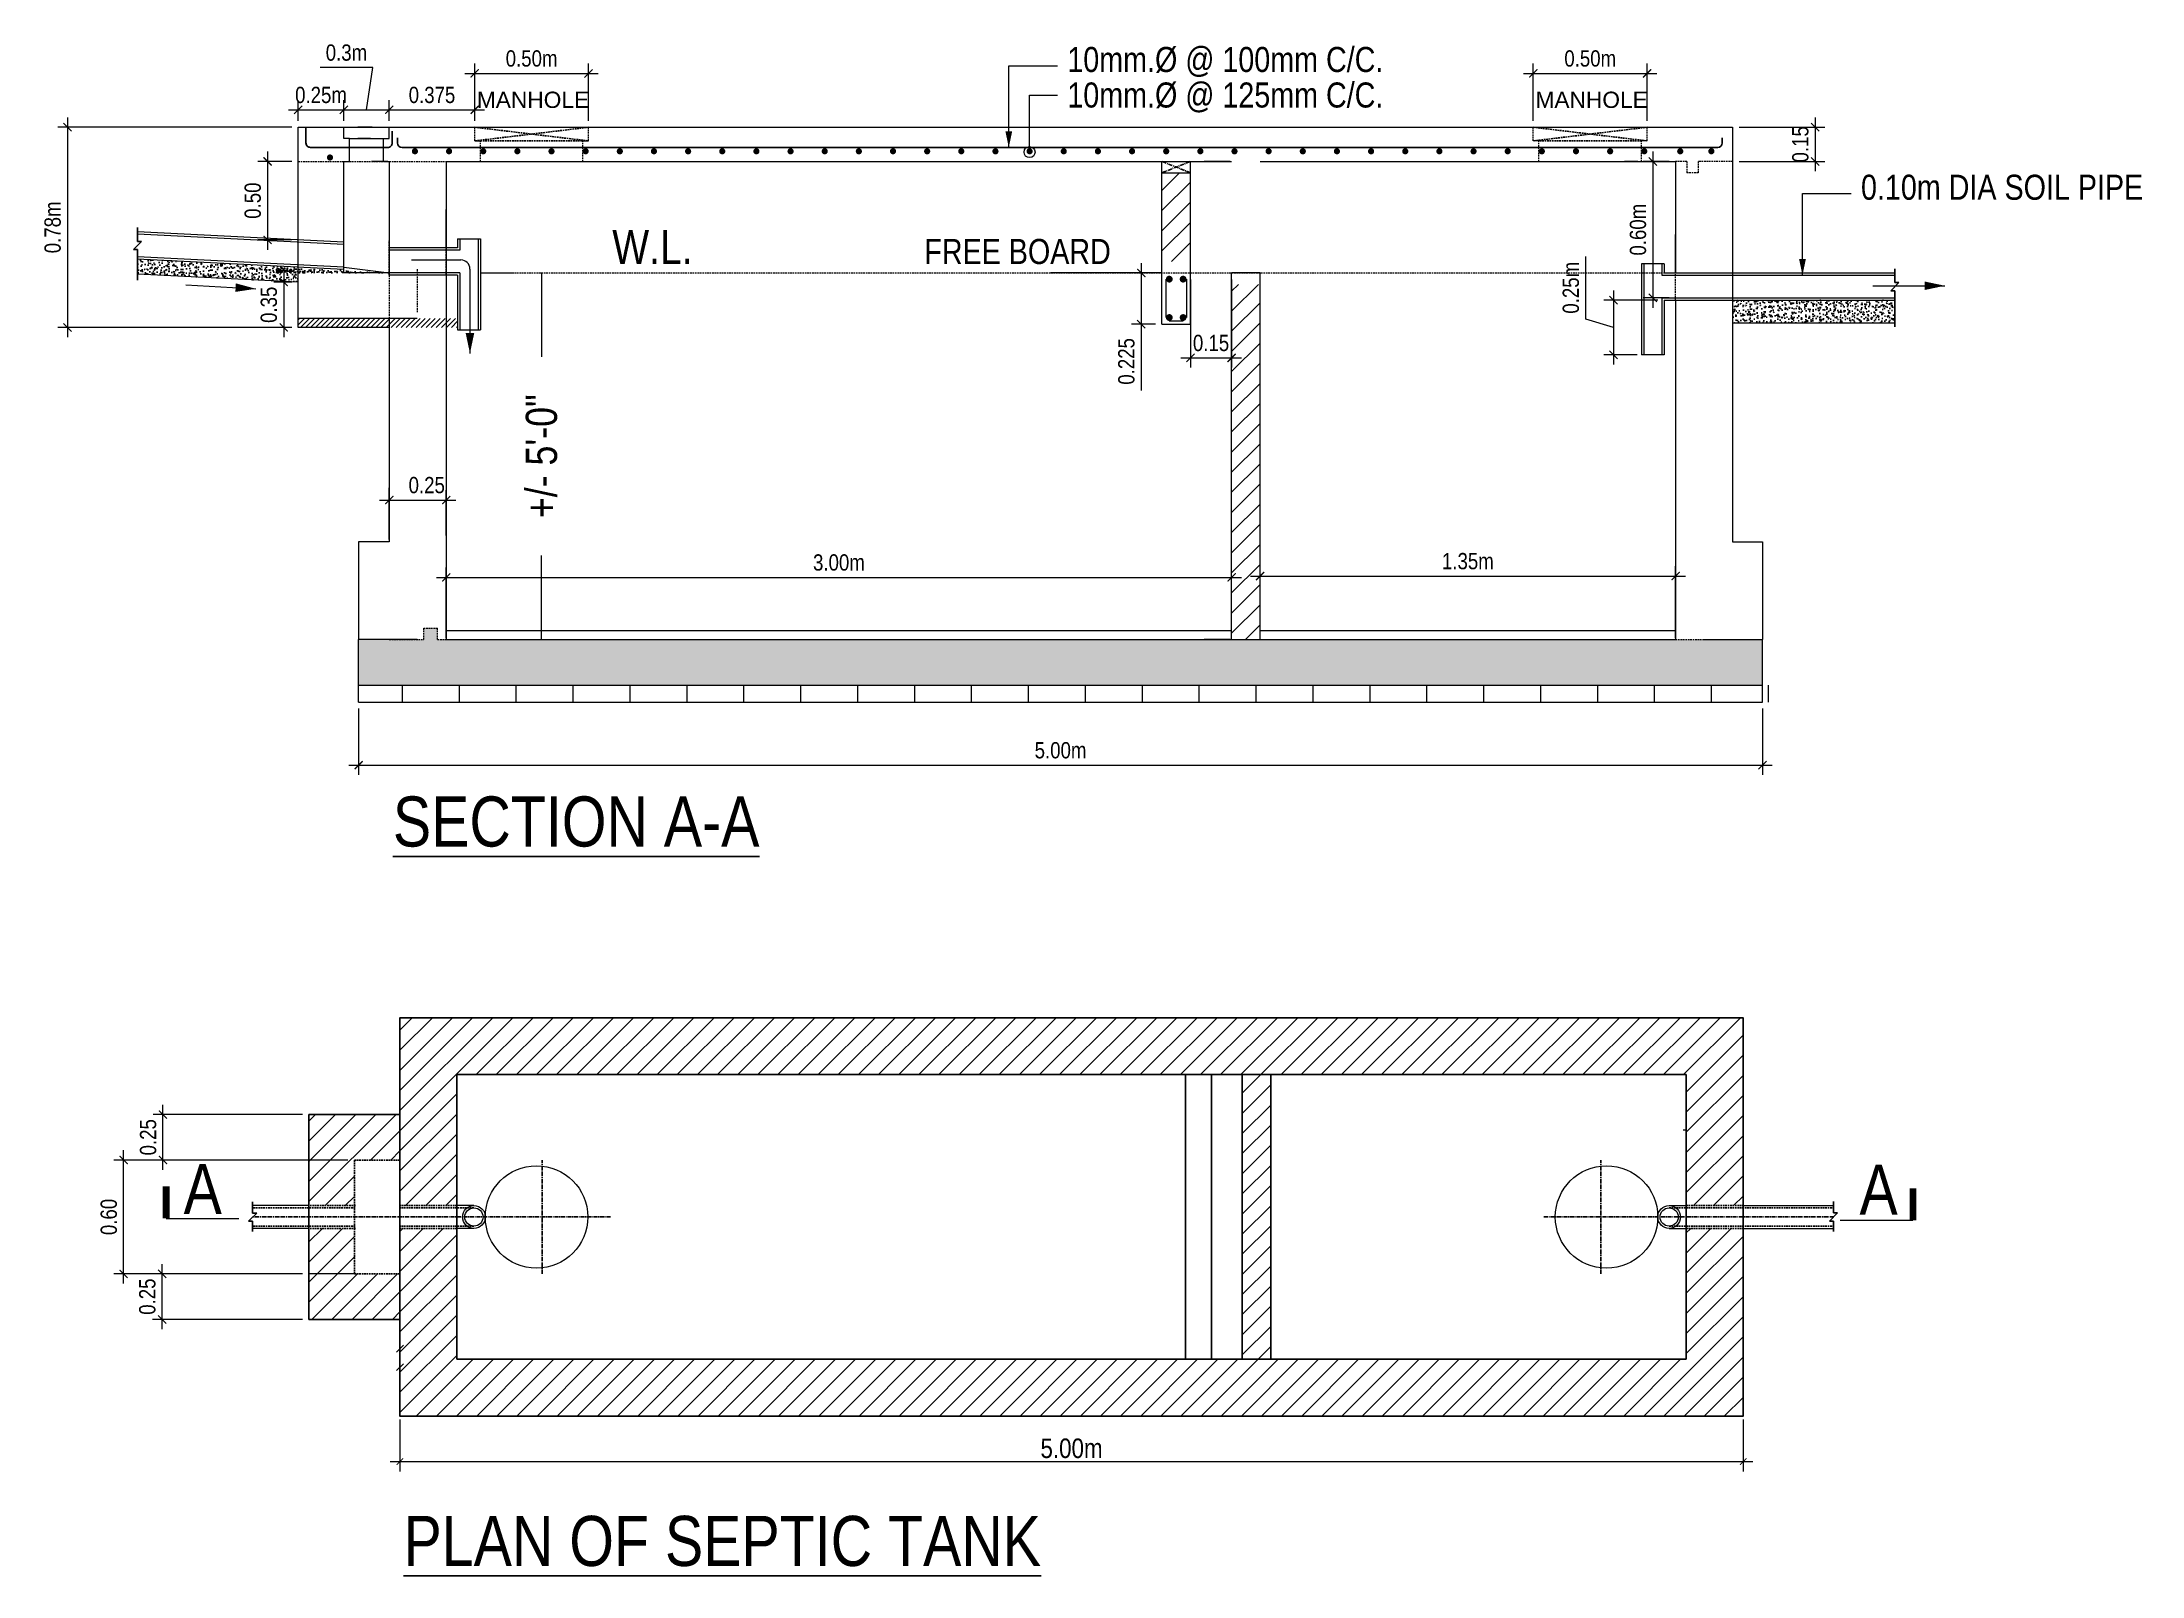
# Model space of a CAD drawing. Header units: inches. Extents: x -4010 to 92088, y -38563 to -1318.
# Drawn here: x 50956 to 51601, y -30250 to -29779 of the extents above; entities that cross this region are included whole.
import ezdxf

# ---------------------------------------------------------------- set-up
doc = ezdxf.new("R2010")
doc.units = ezdxf.units.IN
doc.header["$MEASUREMENT"] = 0
doc.header["$PDMODE"] = 99
for name, pattern in [('ACAD_ISO04W100', [30.5, 24, -3, 0.5, -3]), ('CENTER', [2, 1.25, -0.25, 0.25, -0.25]), ('DASHED', [0.75, 0.5, -0.25]), ('DASHED2', [0.375, 0.25, -0.125])]:
    doc.linetypes.add(name, pattern=pattern)
for name, color, linetype, lineweight in [('Brick', 42, 'Continuous', 0), ('DIM', 7, 'Continuous', 15), ('dot', 30, 'DASHED2', 15), ('GRID', 8, 'ACAD_ISO04W100', 15), ('LINE', 8, 'Continuous', 13), ('TAXT', 150, 'Continuous', 0)]:
    doc.layers.add(name, color=color, linetype=linetype, lineweight=lineweight)
for name, color, linetype in [('GRIDE', 8, 'CENTER'), ('Hatch', 3, 'Continuous'), ('LINE-1', 5, 'Continuous'), ('Rod', 1, 'Continuous'), ('wall', 3, 'Continuous')]:
    doc.layers.add(name, color=color, linetype=linetype)
doc.layers.add('text', color=7, linetype='Continuous', true_color=0x6a7cf1)
doc.styles.add('ARIAL', font='arial.ttf')
doc.styles.add('NARROW', font='ARIALN.TTF')
doc.styles.get("Standard").update_dxf_attribs({"font": 'ARIALN.TTF'})
doc.dimstyles.new('3-16', dxfattribs={"dimtxt": 5, "dimasz": 2.5, "dimexe": 3, "dimexo": 2, "dimgap": 2, "dimtad": 1, "dimdec": 1, "dimzin": 3, "dimdsep": 46, "dimlunit": 4, "dimtxsty": 'NARROW', "dimblk": 'ARCHTICK', "dimcen": 0, "dimdle": 3, "dimclrd": 256, "dimclre": 256, "dimclrt": 7, "dimaunit": 1, "dimadec": 3, "dimazin": 1, "dimtfac": 1, "dimtdec": 1, "dimtofl": 0, "dimtmove": 0, "dimatfit": 3, "dimldrblk": 'CLOSED', "dimfxl": 1, "dimtolj": 1, "dimtzin": 0, "dimlwd": -1, "dimlwe": -1, "dimarcsym": 0})
doc.dimstyles.new('L-SECTION', dxfattribs={"dimtxt": 4, "dimasz": 2, "dimexe": 3, "dimexo": 1, "dimgap": 1, "dimtad": 1, "dimdec": 0, "dimzin": 3, "dimdsep": 46, "dimlunit": 4, "dimtxsty": 'Standard', "dimblk1": 'ARCHTICK', "dimblk2": 'ARCHTICK', "dimsah": 1, "dimcen": 0.09375, "dimdle": 3, "dimclrd": 6, "dimclre": 6, "dimclrt": 6, "dimadec": 0, "dimazin": 0, "dimtfac": 1, "dimtdec": 0, "dimtofl": 0, "dimtmove": 1, "dimatfit": 3, "dimldrblk": 'ARCHTICK', "dimfxl": 3, "dimtolj": 1, "dimtzin": 0, "dimlwd": -1, "dimlwe": -1, "dimarcsym": 0})
pattern_1 = [(45, (-33431.412, -36936.803), (-3.09359217, 3.09359217), [])]

msp = doc.modelspace()

# ---------------------------------------------------------------- texts
at = {"layer": 'DIM', "insert": (51109.276, -29906.228), "char_height": 9.6, "attachment_point": 5, "rotation": 90}
msp.add_mtext('+/- 5\'-0"', dxfattribs=at)
at = {"layer": 'text'}
for s, height, p in [('10mm.%%C @ 100mm C/C.', 7.7, (51270.918, -29788.09)), ('10mm.%%C @ 125mm C/C.', 7.7, (51270.918, -29799.014)), ('0.10m DIA SOIL PIPE', 7.7, (51514.954, -29827.371)), ('W.L. ', 10.5, (51130.982, -29847.121)), ('FREE BOARD', 7.7, (51226.952, -29847.121)), ('%%uSECTION A-A', 15.4, (51063.543, -30026.223)), ('A', 15.4, (51514.474, -30139.434)), ('%%uPLAN OF SEPTIC TANK', 15.4, (51066.807, -30247.416))]:
    msp.add_text(s, height=height, dxfattribs=at).set_placement(p)
at = {"layer": 'text', "text_generation_flag": 2}
msp.add_text('A', height=15.4, dxfattribs=at).set_placement((51010.959, -30139.226))
at = {"layer": 'text', "char_height": 5, "width": 193.23704, "attachment_point": 1, "line_spacing_factor": 0.95, "style": 'ARIAL'}
for insert in [(51089.35, -29794.134), (51414.85, -29794.134)]:
    msp.add_mtext('MANHOLE', dxfattribs=dict(at, insert=insert))

# ---------------------------------------------------------------- blocks, each defined once
blk = doc.blocks.new('AR')
at = {"layer": 'DIM'}
blk.add_lwpolyline([(0, 0, 0, 37.5, 0), (89.2, 0, 37.5, 37.5, 0)], format="xyseb", dxfattribs=at)
blk = doc.blocks.new('_DOTSMALL')
at = {"color": 0, "linetype": 'ByBlock', "const_width": 0.5}
blk.add_lwpolyline([(-0.0625, 0, 1), (0.0625, 0, 1)], format="xyb", close=True, dxfattribs=at)
blk = doc.blocks.new('_Oblique')
at = {"color": 0, "linetype": 'ByBlock', "lineweight": -2}
blk.add_line((-0.5, -0.5), (0.5, 0.5), dxfattribs=at)
blk = doc.blocks.new('_ArchTick')
at = {"layer": 'GRID', "color": 0, "const_width": 0.15}
blk.add_lwpolyline([(-0.5, -0.5), (0.5, 0.5)], dxfattribs=at)
blk = doc.blocks.new('*D1101')
at = {"layer": 'Defpoints', "color": 0, "linetype": 'ByBlock'}
for p in [(51065.71, -30201.36), (51478.71, -30201.36), (51478.71, -30215.33)]:
    blk.add_point(p, dxfattribs=at)
at = {"layer": 'DIM', "color": 6}
for p, q in [((51065.71, -30202.36), (51065.71, -30218.33)), ((51478.71, -30202.36), (51478.71, -30218.33)), ((51062.71, -30215.33), (51481.71, -30215.33))]:
    blk.add_line(p, q, dxfattribs=at)
at = {"layer": 'DIM', "color": 6, "linetype": 'ByBlock', "xscale": 2, "yscale": 2, "zscale": 2, "rotation": 180}
blk.add_blockref('_ArchTick', (51065.71, -30215.33), dxfattribs=at)
at = {"layer": 'DIM', "color": 6, "linetype": 'ByBlock', "xscale": 2, "yscale": 2, "zscale": 2}
blk.add_blockref('_ArchTick', (51478.71, -30215.33), dxfattribs=at)
at = {"layer": 'DIM', "color": 6, "linetype": 'ByBlock', "insert": (51272.21, -30211.27), "char_height": 4, "attachment_point": 5}
blk.add_mtext('\\A1;{\\H1.5x;5.00m}', dxfattribs=at)
blk = doc.blocks.new('*D1102')
at = {"layer": 'Defpoints', "color": 0, "linetype": 'Continuous'}
for p in [(50992.6, -30157.61), (51037.71, -30157.61), (51037.71, -30171.61)]:
    blk.add_point(p, dxfattribs=at)
at = {"layer": 'TAXT', "linetype": 'Continuous'}
for p, q in [((51035.71, -30157.61), (50989.6, -30157.61)), ((50992.6, -30174.61), (50992.6, -30154.61)), ((51035.71, -30171.61), (50989.6, -30171.61))]:
    blk.add_line(p, q, dxfattribs=at)
at = {"layer": 'TAXT', "linetype": 'Continuous', "xscale": 2.5, "yscale": 2.5, "zscale": 2.5}
for p, rotation in [((50992.6, -30157.61), 90), ((50992.6, -30171.61), 270)]:
    blk.add_blockref('_ArchTick', p, dxfattribs=dict(at, rotation=rotation))
at = {"layer": 'TAXT', "color": 7, "linetype": 'Continuous', "insert": (50988.05, -30164.61), "char_height": 5, "attachment_point": 5, "rotation": 90, "style": 'NARROW'}
blk.add_mtext('\\A1;0.25', dxfattribs=at)
blk = doc.blocks.new('_Closed')
at = {"layer": 'wall', "color": 0, "lineweight": -2}
for p, q in [((-1, 0.17), (0, 0)), ((-1, 0.17), (-1, -0.17)), ((0, 0), (-1, -0.17)), ((0, 0), (-1, 0))]:
    blk.add_line(p, q, dxfattribs=at)
blk = doc.blocks.new('*D1103')
at = {"layer": 'Defpoints', "color": 0, "linetype": 'Continuous'}
for p in [(50980.76, -30122.61), (51051.71, -30122.61), (51037.71, -30157.61)]:
    blk.add_point(p, dxfattribs=at)
at = {"layer": 'TAXT', "linetype": 'Continuous'}
for p, q in [((50980.76, -30160.61), (50980.76, -30119.61)), ((51049.71, -30122.61), (50977.76, -30122.61)), ((51035.71, -30157.61), (50977.76, -30157.61))]:
    blk.add_line(p, q, dxfattribs=at)
at = {"layer": 'TAXT', "linetype": 'Continuous', "xscale": 2.5, "yscale": 2.5, "zscale": 2.5}
for p, rotation in [((50980.76, -30122.61), 90), ((50980.76, -30157.61), 270)]:
    blk.add_blockref('_ArchTick', p, dxfattribs=dict(at, rotation=rotation))
at = {"layer": 'TAXT', "color": 7, "linetype": 'Continuous', "insert": (50976.21, -30140.11), "char_height": 5, "attachment_point": 5, "rotation": 90, "style": 'NARROW'}
blk.add_mtext('\\A1;0.60', dxfattribs=at)
blk = doc.blocks.new('*D1104')
at = {"layer": 'Defpoints', "color": 0, "linetype": 'Continuous'}
for p in [(50992.85, -30108.61), (51037.71, -30108.61), (51051.71, -30122.61)]:
    blk.add_point(p, dxfattribs=at)
at = {"layer": 'TAXT', "linetype": 'Continuous'}
for p, q in [((51035.71, -30108.61), (50989.85, -30108.61)), ((50992.85, -30125.61), (50992.85, -30105.61)), ((51049.71, -30122.61), (50989.85, -30122.61))]:
    blk.add_line(p, q, dxfattribs=at)
at = {"layer": 'TAXT', "linetype": 'Continuous', "xscale": 2.5, "yscale": 2.5, "zscale": 2.5}
for p, rotation in [((50992.85, -30108.61), 90), ((50992.85, -30122.61), 270)]:
    blk.add_blockref('_ArchTick', p, dxfattribs=dict(at, rotation=rotation))
at = {"layer": 'TAXT', "color": 7, "linetype": 'Continuous', "insert": (50988.3, -30115.61), "char_height": 5, "attachment_point": 5, "rotation": 90, "style": 'NARROW'}
blk.add_mtext('\\A1;0.25', dxfattribs=at)
blk = doc.blocks.new('*D1105')
at = {"layer": 'Defpoints', "color": 0, "linetype": 'Continuous'}
for p in [(51449.19, -29788.52), (51414.19, -29805.08), (51449.19, -29805.08)]:
    blk.add_point(p, dxfattribs=at)
at = {"layer": 'TAXT', "linetype": 'Continuous'}
for p, q in [((51414.19, -29803.08), (51414.19, -29785.52)), ((51449.19, -29803.08), (51449.19, -29785.52)), ((51411.19, -29788.52), (51452.19, -29788.52))]:
    blk.add_line(p, q, dxfattribs=at)
at = {"layer": 'TAXT', "linetype": 'Continuous', "xscale": 2.5, "yscale": 2.5, "zscale": 2.5, "rotation": 180}
blk.add_blockref('_ArchTick', (51414.19, -29788.52), dxfattribs=at)
at = {"layer": 'TAXT', "linetype": 'Continuous', "xscale": 2.5, "yscale": 2.5, "zscale": 2.5}
blk.add_blockref('_ArchTick', (51449.19, -29788.52), dxfattribs=at)
at = {"layer": 'TAXT', "color": 7, "linetype": 'Continuous', "insert": (51431.69, -29783.96), "char_height": 5, "attachment_point": 5, "style": 'NARROW'}
blk.add_mtext('\\A1;0.50m', dxfattribs=at)
blk = doc.blocks.new('*D1106')
at = {"layer": 'Defpoints', "color": 0, "linetype": 'Continuous'}
for p in [(51123.69, -29788.52), (51088.69, -29805.08), (51123.69, -29805.08)]:
    blk.add_point(p, dxfattribs=at)
at = {"layer": 'TAXT', "linetype": 'Continuous'}
for p, q in [((51088.69, -29803.08), (51088.69, -29785.52)), ((51123.69, -29803.08), (51123.69, -29785.52)), ((51085.69, -29788.52), (51126.69, -29788.52))]:
    blk.add_line(p, q, dxfattribs=at)
at = {"layer": 'TAXT', "linetype": 'Continuous', "xscale": 2.5, "yscale": 2.5, "zscale": 2.5, "rotation": 180}
blk.add_blockref('_ArchTick', (51088.69, -29788.52), dxfattribs=at)
at = {"layer": 'TAXT', "linetype": 'Continuous', "xscale": 2.5, "yscale": 2.5, "zscale": 2.5}
blk.add_blockref('_ArchTick', (51123.69, -29788.52), dxfattribs=at)
at = {"layer": 'TAXT', "color": 7, "linetype": 'Continuous', "insert": (51106.19, -29783.96), "char_height": 5, "attachment_point": 5, "style": 'NARROW'}
blk.add_mtext('\\A1;0.50m', dxfattribs=at)
blk = doc.blocks.new('*D1107')
at = {"layer": 'Defpoints', "color": 0, "linetype": 'Continuous'}
for p in [(51308.77, -29849.88), (51321.44, -29849.88), (51321.44, -29875.98)]:
    blk.add_point(p, dxfattribs=at)
at = {"layer": 'TAXT', "linetype": 'Continuous'}
for p, q in [((51308.77, -29851.88), (51308.77, -29878.98)), ((51321.44, -29851.88), (51321.44, -29878.98)), ((51305.77, -29875.98), (51324.44, -29875.98))]:
    blk.add_line(p, q, dxfattribs=at)
at = {"layer": 'TAXT', "linetype": 'Continuous', "xscale": 2.5, "yscale": 2.5, "zscale": 2.5, "rotation": 180}
blk.add_blockref('_ArchTick', (51308.77, -29875.98), dxfattribs=at)
at = {"layer": 'TAXT', "linetype": 'Continuous', "xscale": 2.5, "yscale": 2.5, "zscale": 2.5}
blk.add_blockref('_ArchTick', (51321.44, -29875.98), dxfattribs=at)
at = {"layer": 'TAXT', "color": 7, "linetype": 'Continuous', "insert": (51315.11, -29871.43), "char_height": 5, "attachment_point": 5, "style": 'NARROW'}
blk.add_mtext('\\A1;0.15', dxfattribs=at)
blk = doc.blocks.new('*D1108')
at = {"layer": 'Defpoints', "color": 0, "linetype": 'Continuous'}
for p in [(51300.02, -29849.88), (51293.64, -29865.63), (51300.02, -29865.63)]:
    blk.add_point(p, dxfattribs=at)
at = {"layer": 'TAXT', "linetype": 'Continuous'}
for p, q in [((51298.02, -29849.88), (51290.64, -29849.88)), ((51293.64, -29846.88), (51293.64, -29865.63)), ((51298.02, -29865.63), (51290.64, -29865.63)), ((51293.64, -29865.63), (51293.64, -29886))]:
    blk.add_line(p, q, dxfattribs=at)
at = {"layer": 'TAXT', "linetype": 'Continuous', "xscale": 2.5, "yscale": 2.5, "zscale": 2.5}
for p, rotation in [((51293.64, -29849.88), 90), ((51293.64, -29865.63), 270)]:
    blk.add_blockref('_ArchTick', p, dxfattribs=dict(at, rotation=rotation))
at = {"layer": 'TAXT', "color": 7, "linetype": 'Continuous', "insert": (51289.09, -29877.06), "char_height": 5, "attachment_point": 5, "rotation": 90, "style": 'NARROW'}
blk.add_mtext('\\A1;0.225', dxfattribs=at)
blk = doc.blocks.new('*D1109')
at = {"layer": 'Defpoints', "color": 0, "linetype": 'Continuous'}
for p in [(51034.44, -29805.08), (51048.44, -29799.72), (51048.44, -29805.08)]:
    blk.add_point(p, dxfattribs=at)
at = {"layer": 'TAXT', "linetype": 'Continuous'}
for p, q in [((51034.44, -29803.08), (51034.44, -29796.72)), ((51048.44, -29803.08), (51048.44, -29796.72)), ((51031.44, -29799.72), (51051.44, -29799.72))]:
    blk.add_line(p, q, dxfattribs=at)
at = {"layer": 'TAXT', "linetype": 'Continuous', "xscale": 2.5, "yscale": 2.5, "zscale": 2.5, "rotation": 180}
blk.add_blockref('_ArchTick', (51034.44, -29799.72), dxfattribs=at)
at = {"layer": 'TAXT', "linetype": 'Continuous', "xscale": 2.5, "yscale": 2.5, "zscale": 2.5}
blk.add_blockref('_ArchTick', (51048.44, -29799.72), dxfattribs=at)
at = {"layer": 'TAXT', "color": 7, "linetype": 'Continuous', "insert": (51041.44, -29795.17), "char_height": 5, "attachment_point": 5, "style": 'NARROW'}
blk.add_mtext('\\A1;0.25m', dxfattribs=at)
blk = doc.blocks.new('*D1110')
at = {"layer": 'Defpoints', "color": 0, "linetype": 'Continuous'}
for p in [(51048.44, -29805.08), (51062.44, -29799.72), (51062.44, -29805.08)]:
    blk.add_point(p, dxfattribs=at)
at = {"layer": 'TAXT', "linetype": 'Continuous'}
for p, q in [((51057.33, -29786.7), (51041.19, -29786.7)), ((51055.44, -29799.72), (51057.33, -29786.7)), ((51048.44, -29803.08), (51048.44, -29796.72)), ((51062.44, -29803.08), (51062.44, -29796.72)), ((51045.44, -29799.72), (51065.44, -29799.72))]:
    blk.add_line(p, q, dxfattribs=at)
at = {"layer": 'TAXT', "linetype": 'Continuous', "xscale": 2.5, "yscale": 2.5, "zscale": 2.5, "rotation": 180}
blk.add_blockref('_ArchTick', (51048.44, -29799.72), dxfattribs=at)
at = {"layer": 'TAXT', "linetype": 'Continuous', "xscale": 2.5, "yscale": 2.5, "zscale": 2.5}
blk.add_blockref('_ArchTick', (51062.44, -29799.72), dxfattribs=at)
at = {"layer": 'TAXT', "color": 7, "linetype": 'Continuous', "insert": (51049.26, -29782.15), "char_height": 5, "attachment_point": 5, "style": 'NARROW'}
blk.add_mtext('\\A1;0.3m', dxfattribs=at)
blk = doc.blocks.new('*D1111')
at = {"layer": 'Defpoints', "color": 0, "linetype": 'Continuous'}
for p in [(51062.44, -29805.08), (51088.69, -29799.72), (51088.69, -29805.08)]:
    blk.add_point(p, dxfattribs=at)
at = {"layer": 'TAXT', "linetype": 'Continuous'}
for p, q in [((51062.44, -29803.08), (51062.44, -29796.72)), ((51088.69, -29803.08), (51088.69, -29796.72)), ((51059.44, -29799.72), (51091.69, -29799.72))]:
    blk.add_line(p, q, dxfattribs=at)
at = {"layer": 'TAXT', "linetype": 'Continuous', "xscale": 2.5, "yscale": 2.5, "zscale": 2.5, "rotation": 180}
blk.add_blockref('_ArchTick', (51062.44, -29799.72), dxfattribs=at)
at = {"layer": 'TAXT', "linetype": 'Continuous', "xscale": 2.5, "yscale": 2.5, "zscale": 2.5}
blk.add_blockref('_ArchTick', (51088.69, -29799.72), dxfattribs=at)
at = {"layer": 'TAXT', "color": 7, "linetype": 'Continuous', "insert": (51075.57, -29795.17), "char_height": 5, "attachment_point": 5, "style": 'NARROW'}
blk.add_mtext('\\A1;0.375', dxfattribs=at)
blk = doc.blocks.new('*D1112')
at = {"layer": 'Defpoints', "color": 0, "linetype": 'Continuous'}
for p in [(51475.44, -29805.08), (51475.44, -29815.58), (51500.87, -29815.58)]:
    blk.add_point(p, dxfattribs=at)
at = {"layer": 'TAXT', "linetype": 'Continuous'}
for p, q in [((51477.44, -29805.08), (51503.87, -29805.08)), ((51500.87, -29802.08), (51500.87, -29818.58)), ((51477.44, -29815.58), (51503.87, -29815.58))]:
    blk.add_line(p, q, dxfattribs=at)
at = {"layer": 'TAXT', "linetype": 'Continuous', "xscale": 2.5, "yscale": 2.5, "zscale": 2.5}
for p, rotation in [((51500.87, -29805.08), 90), ((51500.87, -29815.58), 270)]:
    blk.add_blockref('_ArchTick', p, dxfattribs=dict(at, rotation=rotation))
at = {"layer": 'TAXT', "color": 7, "linetype": 'Continuous', "insert": (51496.32, -29810.33), "char_height": 5, "attachment_point": 5, "rotation": 90, "style": 'NARROW'}
blk.add_mtext('\\A1;0.15', dxfattribs=at)
blk = doc.blocks.new('*D1113')
at = {"layer": 'Defpoints', "color": 0, "linetype": 'Continuous'}
for p in [(51034.44, -29805.08), (50963.49, -29866.64), (51034.44, -29866.64)]:
    blk.add_point(p, dxfattribs=at)
at = {"layer": 'TAXT', "linetype": 'Continuous'}
for p, q in [((51032.44, -29805.08), (50960.49, -29805.08)), ((50963.49, -29802.08), (50963.49, -29869.64)), ((51032.44, -29866.64), (50960.49, -29866.64))]:
    blk.add_line(p, q, dxfattribs=at)
at = {"layer": 'TAXT', "linetype": 'Continuous', "xscale": 2.5, "yscale": 2.5, "zscale": 2.5}
for p, rotation in [((50963.49, -29805.08), 90), ((50963.49, -29866.64), 270)]:
    blk.add_blockref('_ArchTick', p, dxfattribs=dict(at, rotation=rotation))
at = {"layer": 'TAXT', "color": 7, "linetype": 'Continuous', "insert": (50958.94, -29835.86), "char_height": 5, "attachment_point": 5, "rotation": 90, "style": 'NARROW'}
blk.add_mtext('\\A1;0.78m', dxfattribs=at)
blk = doc.blocks.new('*D1114')
at = {"layer": 'Defpoints', "color": 0, "linetype": 'Continuous'}
for p in [(51034.44, -29815.58), (51025.02, -29839.72), (51034.44, -29839.72)]:
    blk.add_point(p, dxfattribs=at)
at = {"layer": 'TAXT', "linetype": 'Continuous'}
for p, q in [((51032.44, -29815.58), (51022.02, -29815.58)), ((51025.02, -29812.58), (51025.02, -29842.72)), ((51032.44, -29839.72), (51022.02, -29839.72))]:
    blk.add_line(p, q, dxfattribs=at)
at = {"layer": 'TAXT', "linetype": 'Continuous', "xscale": 2.5, "yscale": 2.5, "zscale": 2.5}
for p, rotation in [((51025.02, -29815.58), 90), ((51025.02, -29839.72), 270)]:
    blk.add_blockref('_ArchTick', p, dxfattribs=dict(at, rotation=rotation))
at = {"layer": 'TAXT', "color": 7, "linetype": 'Continuous', "insert": (51020.47, -29827.65), "char_height": 5, "attachment_point": 5, "rotation": 90, "style": 'NARROW'}
blk.add_mtext('\\A1;0.50', dxfattribs=at)
blk = doc.blocks.new('*D1115')
at = {"layer": 'Defpoints', "color": 0, "linetype": 'Continuous'}
for p in [(51034.44, -29852.68), (51029.97, -29866.64), (51034.44, -29866.64)]:
    blk.add_point(p, dxfattribs=at)
at = {"layer": 'TAXT', "linetype": 'Continuous'}
for p, q in [((51029.97, -29849.68), (51029.97, -29869.64)), ((51032.44, -29852.68), (51026.97, -29852.68)), ((51032.44, -29866.64), (51026.97, -29866.64))]:
    blk.add_line(p, q, dxfattribs=at)
at = {"layer": 'TAXT', "linetype": 'Continuous', "xscale": 2.5, "yscale": 2.5, "zscale": 2.5}
for p, rotation in [((51029.97, -29852.68), 90), ((51029.97, -29866.64), 270)]:
    blk.add_blockref('_ArchTick', p, dxfattribs=dict(at, rotation=rotation))
at = {"layer": 'TAXT', "color": 7, "linetype": 'Continuous', "insert": (51025.42, -29859.66), "char_height": 5, "attachment_point": 5, "rotation": 90, "style": 'NARROW'}
blk.add_mtext('\\A1;0.35', dxfattribs=at)
blk = doc.blocks.new('*D1116')
at = {"layer": 'Defpoints', "color": 0, "linetype": 'Continuous'}
for p in [(51053.02, -29981.83), (51484.64, -29981.83), (51484.64, -30001.2)]:
    blk.add_point(p, dxfattribs=at)
at = {"layer": 'TAXT', "linetype": 'Continuous'}
for p, q in [((51053.02, -29983.83), (51053.02, -30004.2)), ((51484.64, -29983.83), (51484.64, -30004.2)), ((51050.02, -30001.2), (51487.64, -30001.2))]:
    blk.add_line(p, q, dxfattribs=at)
at = {"layer": 'TAXT', "linetype": 'Continuous', "xscale": 2.5, "yscale": 2.5, "zscale": 2.5, "rotation": 180}
blk.add_blockref('_ArchTick', (51053.02, -30001.2), dxfattribs=at)
at = {"layer": 'TAXT', "linetype": 'Continuous', "xscale": 2.5, "yscale": 2.5, "zscale": 2.5}
blk.add_blockref('_ArchTick', (51484.64, -30001.2), dxfattribs=at)
at = {"layer": 'TAXT', "color": 7, "linetype": 'Continuous', "insert": (51268.83, -29996.65), "char_height": 5, "attachment_point": 5, "style": 'NARROW'}
blk.add_mtext('\\A1;5.00m', dxfattribs=at)
blk = doc.blocks.new('*D1117')
at = {"layer": 'Defpoints', "color": 0, "linetype": 'Continuous'}
for p in [(51457.94, -29815.58), (51450.94, -29857.56), (51457.94, -29857.56)]:
    blk.add_point(p, dxfattribs=at)
at = {"layer": 'TAXT', "linetype": 'Continuous'}
for p, q in [((51455.94, -29815.58), (51447.94, -29815.58)), ((51450.94, -29812.58), (51450.94, -29860.56)), ((51455.94, -29857.56), (51447.94, -29857.56))]:
    blk.add_line(p, q, dxfattribs=at)
at = {"layer": 'TAXT', "linetype": 'Continuous', "xscale": 2.5, "yscale": 2.5, "zscale": 2.5}
for p, rotation in [((51450.94, -29815.58), 90), ((51450.94, -29857.56), 270)]:
    blk.add_blockref('_ArchTick', p, dxfattribs=dict(at, rotation=rotation))
at = {"layer": 'TAXT', "color": 7, "linetype": 'Continuous', "insert": (51446.39, -29836.57), "char_height": 5, "attachment_point": 5, "rotation": 90, "style": 'NARROW'}
blk.add_mtext('\\A1;0.60m', dxfattribs=at)
blk = doc.blocks.new('*D1118')
at = {"layer": 'Defpoints', "color": 0, "linetype": 'Continuous'}
for p in [(51454.44, -29858.26), (51438.86, -29875.06), (51448.14, -29875.06)]:
    blk.add_point(p, dxfattribs=at)
at = {"layer": 'TAXT', "linetype": 'Continuous'}
for p, q in [((51430.3, -29864.09), (51430.3, -29844.77)), ((51438.86, -29855.26), (51438.86, -29878.06)), ((51452.44, -29858.26), (51435.86, -29858.26)), ((51438.86, -29866.66), (51430.3, -29864.09)), ((51446.14, -29875.06), (51435.86, -29875.06))]:
    blk.add_line(p, q, dxfattribs=at)
at = {"layer": 'TAXT', "linetype": 'Continuous', "xscale": 2.5, "yscale": 2.5, "zscale": 2.5}
for p, rotation in [((51438.86, -29858.26), 90), ((51438.86, -29875.06), 270)]:
    blk.add_blockref('_ArchTick', p, dxfattribs=dict(at, rotation=rotation))
at = {"layer": 'TAXT', "color": 7, "linetype": 'Continuous', "insert": (51425.75, -29854.43), "char_height": 5, "attachment_point": 5, "rotation": 90, "style": 'NARROW'}
blk.add_mtext('\\A1;0.25m', dxfattribs=at)
blk = doc.blocks.new('*D1119')
at = {"layer": 'Defpoints', "color": 0, "linetype": 'Continuous'}
for p in [(51079.94, -29919.69), (51062.44, -29932.55), (51079.94, -29932.55)]:
    blk.add_point(p, dxfattribs=at)
at = {"layer": 'TAXT', "linetype": 'Continuous'}
for p, q in [((51059.44, -29919.69), (51082.94, -29919.69)), ((51062.44, -29930.55), (51062.44, -29916.69)), ((51079.94, -29930.55), (51079.94, -29916.69))]:
    blk.add_line(p, q, dxfattribs=at)
at = {"layer": 'TAXT', "linetype": 'Continuous', "xscale": 2.5, "yscale": 2.5, "zscale": 2.5, "rotation": 180}
blk.add_blockref('_ArchTick', (51062.44, -29919.69), dxfattribs=at)
at = {"layer": 'TAXT', "linetype": 'Continuous', "xscale": 2.5, "yscale": 2.5, "zscale": 2.5}
blk.add_blockref('_ArchTick', (51079.94, -29919.69), dxfattribs=at)
at = {"layer": 'TAXT', "color": 7, "linetype": 'Continuous', "insert": (51073.95, -29915.13), "char_height": 5, "attachment_point": 5, "style": 'NARROW'}
blk.add_mtext('\\A1;0.25', dxfattribs=at)
blk = doc.blocks.new('*D1120')
at = {"layer": 'Defpoints', "color": 0, "linetype": 'Continuous'}
for p in [(51321.44, -29943.47), (51079.94, -29959.78), (51321.44, -29959.78)]:
    blk.add_point(p, dxfattribs=at)
at = {"layer": 'TAXT', "linetype": 'Continuous'}
for p, q in [((51079.94, -29957.78), (51079.94, -29940.47)), ((51321.44, -29957.78), (51321.44, -29940.47)), ((51076.94, -29943.47), (51324.44, -29943.47))]:
    blk.add_line(p, q, dxfattribs=at)
at = {"layer": 'TAXT', "linetype": 'Continuous', "xscale": 2.5, "yscale": 2.5, "zscale": 2.5, "rotation": 180}
blk.add_blockref('_ArchTick', (51079.94, -29943.47), dxfattribs=at)
at = {"layer": 'TAXT', "linetype": 'Continuous', "xscale": 2.5, "yscale": 2.5, "zscale": 2.5}
blk.add_blockref('_ArchTick', (51321.44, -29943.47), dxfattribs=at)
at = {"layer": 'TAXT', "color": 7, "linetype": 'Continuous', "insert": (51200.69, -29938.92), "char_height": 5, "attachment_point": 5, "style": 'NARROW'}
blk.add_mtext('\\A1;3.00m', dxfattribs=at)
blk = doc.blocks.new('*D1121')
at = {"layer": 'Defpoints', "color": 0, "linetype": 'Continuous'}
for p in [(51457.94, -29943.06), (51330.19, -29959.78), (51457.94, -29959.78)]:
    blk.add_point(p, dxfattribs=at)
at = {"layer": 'TAXT', "linetype": 'Continuous'}
for p, q in [((51330.19, -29957.78), (51330.19, -29940.06)), ((51457.94, -29957.78), (51457.94, -29940.06)), ((51327.19, -29943.06), (51460.94, -29943.06))]:
    blk.add_line(p, q, dxfattribs=at)
at = {"layer": 'TAXT', "linetype": 'Continuous', "xscale": 2.5, "yscale": 2.5, "zscale": 2.5, "rotation": 180}
blk.add_blockref('_ArchTick', (51330.19, -29943.06), dxfattribs=at)
at = {"layer": 'TAXT', "linetype": 'Continuous', "xscale": 2.5, "yscale": 2.5, "zscale": 2.5}
blk.add_blockref('_ArchTick', (51457.94, -29943.06), dxfattribs=at)
at = {"layer": 'TAXT', "color": 7, "linetype": 'Continuous', "insert": (51394.07, -29938.51), "char_height": 5, "attachment_point": 5, "style": 'NARROW'}
blk.add_mtext('\\A1;1.35m', dxfattribs=at)

# ---------------------------------------------------------------- dimensions: what is measured, and where the dimension line sits
at = {"layer": 'DIM', "linetype": 'ByBlock'}
dim = msp.add_linear_dim(base=(51478.709, -30215.333), p1=(51065.709, -30201.361), p2=(51478.709, -30201.361), text='{\\H1.5x;5.00m}', dimstyle='L-SECTION', override={"dimtmove": 1}, dxfattribs=at)
dim.commit()
dim.dimension.update_dxf_attribs({"geometry": '*D1101', "text_midpoint": (51272.209, -30211.269)})
at = {"layer": 'TAXT', "linetype": 'Continuous'}
dim = msp.add_linear_dim(base=(51062.442, -29799.723), p1=(51048.442, -29805.078), p2=(51062.442, -29805.078), text='0.3m', dimstyle='3-16', override={"dimtmove": 1}, dxfattribs=at)
dim.commit()
dim.dimension.update_dxf_attribs({"geometry": '*D1110', "text_midpoint": (51055.329, -29786.703), "dimtype": 160})
for base, p1, p2, text, picture, middle in [((51123.692, -29788.515), (51088.692, -29805.078), (51123.692, -29805.078), '0.50m', '*D1106', (51106.192, -29783.962)), ((51449.192, -29788.515), (51414.192, -29805.078), (51449.192, -29805.078), '0.50m', '*D1105', (51431.692, -29783.962)), ((51321.442, -29943.475), (51079.942, -29959.778), (51321.442, -29959.778), '3.00m', '*D1120', (51200.692, -29938.922)), ((51457.942, -29943.06), (51330.192, -29959.778), (51457.942, -29959.778), '1.35m', '*D1121', (51394.067, -29938.508)), ((51484.642, -30001.201), (51053.02, -29981.828), (51484.642, -29981.828), '5.00m', '*D1116', (51268.831, -29996.648))]:
    dim = msp.add_linear_dim(base=base, p1=p1, p2=p2, text=text, dimstyle='3-16', dxfattribs=at)
    dim.commit()
    dim.dimension.update_dxf_attribs({"geometry": picture, "text_midpoint": middle})
for base, p1, p2, text, picture, middle in [((51048.442, -29799.723), (51034.442, -29805.078), (51048.442, -29805.078), '0.25m', '*D1109', (51041.442, -29799.723)), ((51321.442, -29875.984), (51308.77, -29849.878), (51321.442, -29849.878), '0.15', '*D1107', (51315.106, -29875.984)), ((51079.942, -29919.687), (51062.442, -29932.547), (51079.942, -29932.547), '0.25', '*D1119', (51073.952, -29919.687))]:
    dim = msp.add_linear_dim(base=base, p1=p1, p2=p2, text=text, dimstyle='3-16', dxfattribs=at)
    dim.commit()
    dim.dimension.update_dxf_attribs({"geometry": picture, "text_midpoint": middle, "dimtype": 160})
dim = msp.add_linear_dim(base=(51088.692, -29799.723), p1=(51062.442, -29805.078), p2=(51088.692, -29805.078), text='0.375', dimstyle='3-16', override={"dimtmove": 1}, dxfattribs=at)
dim.commit()
dim.dimension.update_dxf_attribs({"geometry": '*D1111', "text_midpoint": (51075.567, -29795.17)})
for base, p1, p2, text, picture, middle in [((50963.488, -29866.642), (51034.442, -29805.078), (51034.442, -29866.642), '0.78m', '*D1113', (50958.935, -29835.86)), ((51025.025, -29839.718), (51034.442, -29815.578), (51034.442, -29839.718), '0.50', '*D1114', (51020.472, -29827.648)), ((51450.943, -29857.56), (51457.942, -29815.578), (51457.942, -29857.56), '0.60m', '*D1117', (51446.39, -29836.569)), ((51293.641, -29865.628), (51300.02, -29849.878), (51300.02, -29865.628), '0.225', '*D1108', (51289.088, -29877.062)), ((50980.76, -30122.611), (51037.709, -30157.611), (51051.709, -30122.611), '0.60', '*D1103', (50976.207, -30140.111))]:
    dim = msp.add_linear_dim(base=base, p1=p1, p2=p2, angle=90, text=text, dimstyle='3-16', dxfattribs=at)
    dim.commit()
    dim.dimension.update_dxf_attribs({"geometry": picture, "text_midpoint": middle})
for base, p1, p2, text, picture, middle in [((51500.87, -29815.578), (51475.442, -29805.078), (51475.442, -29815.578), '0.15', '*D1112', (51500.87, -29810.328)), ((51029.971, -29866.642), (51034.442, -29852.684), (51034.442, -29866.642), '0.35', '*D1115', (51029.971, -29859.663)), ((50992.852, -30108.611), (51051.709, -30122.611), (51037.709, -30108.611), '0.25', '*D1104', (50992.852, -30115.611)), ((50992.605, -30157.611), (51037.709, -30171.611), (51037.709, -30157.611), '0.25', '*D1102', (50992.605, -30164.611))]:
    dim = msp.add_linear_dim(base=base, p1=p1, p2=p2, angle=90, text=text, dimstyle='3-16', dxfattribs=at)
    dim.commit()
    dim.dimension.update_dxf_attribs({"geometry": picture, "text_midpoint": middle, "dimtype": 160})
dim = msp.add_linear_dim(base=(51438.856, -29875.06), p1=(51454.442, -29858.26), p2=(51448.142, -29875.06), angle=90, text='0.25m', dimstyle='3-16', override={"dimtmove": 1}, dxfattribs=at)
dim.commit()
dim.dimension.update_dxf_attribs({"geometry": '*D1118', "text_midpoint": (51425.75, -29862.094)})

# ---------------------------------------------------------------- hatches: boundary and pattern name
at = {"layer": 'Hatch', "linetype": 'Continuous'}
h = msp.add_hatch(dxfattribs=at)
h.set_pattern_fill('ANSI31', color=256, scale=35, style=0)
h.set_pattern_definition([(45, (-32969.68, -36927.6436), (-3.09359217, 3.09359217), [])])
h.paths.add_polyline_path([(51308.77, -29819.078), (51300.02, -29819.078), (51300.02, -29846.378), (51308.77, -29846.378)])
at = {"layer": 'Hatch'}
h = msp.add_hatch(dxfattribs=at)
h.set_pattern_fill('AR-CONC', color=256, scale=0.42, style=0)
h.set_pattern_definition([(50, (51314.978, -30228.721), (3.012493, -0.263559), [0.315, -3.465]), (355, (51314.978, -30228.721), (-0.582756, 3.159207), [0.252, -2.772]), (100.4514, (51315.229, -30228.743), (2.42974, 2.895646), [0.267709, -2.944797]), (46.1842, (51314.978, -30227.881), (4.482412, -0.69518), [0.4725, -5.1975]), (96.6356, (51315.3514, -30227.939), (3.925583, 4.091295), [0.401563, -4.417195]), (351.1842, (51314.978, -30227.881), (3.92558, 4.0913), [0.378, -4.158]), (21, (51315.398, -30228.091), (2.50701, -1.690999), [0.315, -3.465]), (326, (51315.398, -30228.091), (1.021924, 3.04563), [0.252, -2.772]), (71.4514, (51315.6068, -30228.232), (3.528935, 1.354628), [0.267709, -2.944797]), (37.5, (51314.9779, -30228.721), (0.0510714, 1.3981542), [0, -2.7384, 0, -2.814, 0, -2.7825]), (7.5, (51314.9779, -30228.721), (1.104892, 1.656529), [0, -1.6044, 0, -2.6754, 0, -1.0605]), (327.5, (51314.0413, -30228.721), (2.2420542, -0.0947305), [0, -1.05, 0, -3.276, 0, -4.347]), (317.5, (51313.6213, -30228.721), (2.449382, 0.420441), [0, -1.365, 0, -2.1756, 0, -3.087])])
h.paths.add_polyline_path([(50984.999, -29845.657), (50984.999, -29850.212), (51034.442, -29852.684), (51034.442, -29848.129)])
h = msp.add_hatch(dxfattribs=at)
h.set_pattern_fill('AR-CONC', color=256, scale=0.28, style=0)
h.set_pattern_definition([(50, (51293.9779, -30228.721), (2.0083285, -0.175706), [0.21, -2.31]), (355, (51293.9779, -30228.721), (-0.388504, 2.106138), [0.168, -1.848]), (100.4514, (51294.1452, -30228.7357), (1.619826, 1.930431), [0.1784725, -1.963198]), (46.1842, (51293.978, -30228.161), (2.988275, -0.463453), [0.315, -3.465]), (96.6356, (51294.227, -30228.1997), (2.617056, 2.72753), [0.267709, -2.944796]), (351.1842, (51293.978, -30228.161), (2.617053, 2.727532), [0.252, -2.772]), (21, (51294.2579, -30228.301), (1.67134, -1.127333), [0.21, -2.31]), (326, (51294.2579, -30228.301), (0.681283, 2.03042), [0.168, -1.848]), (71.4514, (51294.3972, -30228.395), (2.352623, 0.903085), [0.1784725, -1.963198]), (37.5, (51293.9779, -30228.72104), (0.0340476, 0.9321028), [0, -1.8256, 0, -1.876, 0, -1.855]), (7.5, (51293.9779, -30228.721), (0.7365947, 1.1043528), [0, -1.0696, 0, -1.7836, 0, -0.707]), (327.5, (51293.3535, -30228.72104), (1.4947028, -0.0631536), [0, -0.7, 0, -2.184, 0, -2.898]), (317.5, (51293.0735, -30228.721), (1.6329213, 0.280294), [0, -0.91, 0, -1.4504, 0, -2.058])])
h.paths.add_polyline_path([(51027.442, -29848.128), (51027.442, -29849.878), (51062.442, -29849.878)])
at = {"layer": 'Hatch', "linetype": 'Continuous'}
h = msp.add_hatch(dxfattribs=at)
h.set_pattern_fill('ANSI31', color=256, scale=35, style=0)
h.set_pattern_definition([(45, (-32948.2585, -36927.6436), (-3.09359217, 3.09359217), [])])
h.paths.add_polyline_path([(51330.192, -29899.578), (51330.192, -29871.578), (51330.192, -29853.378), (51321.442, -29853.378), (51321.442, -29871.578), (51321.442, -29899.578), (51321.442, -29948.064, -1), (51321.442, -29948.117), (51321.442, -29962.158), (51321.442, -29962.578), (51330.192, -29962.578), (51330.192, -29948.117, -1), (51330.192, -29948.064), (51330.192, -29947.95)])
h.paths.add_polyline_path([(51323.353, -29946.41), (51328.281, -29946.41), (51328.281, -29949.77), (51323.353, -29949.77)], flags=24)
at = {"layer": 'Hatch'}
h = msp.add_hatch(dxfattribs=at)
h.set_pattern_fill('AR-CONC', color=256, scale=0.42, style=0)
h.set_pattern_definition([(50, (51293.978, -30228.721), (3.012493, -0.263559), [0.315, -3.465]), (355, (51293.978, -30228.721), (-0.582756, 3.159207), [0.252, -2.772]), (100.4514, (51294.229, -30228.743), (2.42974, 2.895646), [0.267709, -2.944797]), (46.1842, (51293.978, -30227.881), (4.482412, -0.69518), [0.4725, -5.1975]), (96.6356, (51294.3514, -30227.939), (3.925583, 4.091295), [0.401563, -4.417195]), (351.1842, (51293.978, -30227.881), (3.92558, 4.0913), [0.378, -4.158]), (21, (51294.398, -30228.091), (2.50701, -1.691), [0.315, -3.465]), (326, (51294.398, -30228.091), (1.021924, 3.04563), [0.252, -2.772]), (71.4514, (51294.6068, -30228.232), (3.528935, 1.354628), [0.267709, -2.944797]), (37.5, (51293.9779, -30228.721), (0.0510714, 1.3981542), [0, -2.7384, 0, -2.814, 0, -2.7825]), (7.5, (51293.9779, -30228.721), (1.104892, 1.656529), [0, -1.6044, 0, -2.6754, 0, -1.0605]), (327.5, (51293.0413, -30228.721), (2.2420542, -0.0947305), [0, -1.05, 0, -3.276, 0, -4.347]), (317.5, (51292.6213, -30228.721), (2.449382, 0.420441), [0, -1.365, 0, -2.1756, 0, -3.087])])
h.paths.add_polyline_path([(51475.442, -29858.26), (51475.442, -29865.26), (51525.345, -29865.26), (51525.345, -29858.26)])
at = {"layer": 'Hatch', "linetype": 'Continuous'}
h = msp.add_hatch(dxfattribs=at)
h.set_pattern_fill('ANSI31', color=256, scale=8.75, style=0)
h.set_pattern_definition([(45, (51314.9779, -30228.721), (-0.773398, 0.773398), [])])
h.paths.add_polyline_path([(51076, -29866.642), (51076, -29863.878), (51054.708, -29863.878), (51054.708, -29866.642)])
h.paths.add_polyline_path([(51054.708, -29866.642), (51054.708, -29863.878), (51034.442, -29863.878), (51034.442, -29866.642)])
h.paths.add_polyline_path([(51083.442, -29866.642), (51083.442, -29863.878), (51076, -29863.878), (51076, -29866.642)])
at = {"layer": 'Hatch'}
h = msp.add_hatch(dxfattribs=at)
h.set_pattern_fill('AR-CONC', color=256, scale=0.42, style=0)
h.set_pattern_definition([(50, (-33434.679, -36927.6436), (3.01249277, -0.26355897), [0.315, -3.465]), (355, (-33434.679, -36927.6436), (-0.5827556, 3.15920696), [0.252, -2.772]), (100.4514, (-33434.428, -36927.6655), (2.4297394, 2.89564608), [0.2677088, -2.94479687]), (46.1842, (-33434.679, -36926.8036), (4.4824124, -0.69517986), [0.4725, -5.1975]), (96.6356, (-33434.3054, -36926.8615), (3.92558336, 4.09129506), [0.4015632, -4.4171946]), (351.1842, (-33434.679, -36926.8036), (3.92558017, 4.09129812), [0.378, -4.158]), (21, (-33434.259, -36927.0136), (2.50700962, -1.69099934), [0.315, -3.465]), (326, (-33434.259, -36927.0136), (1.02192439, 3.04563019), [0.252, -2.772]), (71.4514, (-33434.05, -36927.1545), (3.52893504, 1.35462809), [0.2677088, -2.94479687]), (37.5, (-33434.6789, -36927.6436), (0.051071392, 1.398154186), [0, -2.7384, 0, -2.814, 0, -2.7825]), (7.5, (-33434.6789, -36927.6436), (1.104892057, 1.65652919), [0, -1.6044, 0, -2.6754, 0, -1.0605]), (327.5, (-33435.6155, -36927.6436), (2.242054232, -0.094730461), [0, -1.05, 0, -3.276, 0, -4.347]), (317.5, (-33436.0355, -36927.6436), (2.44938191, 0.420440926), [0, -1.365, 0, -2.1756, 0, -3.087])])
h.paths.add_polyline_path([(51484.642, -29962.578), (51467.112, -29962.578), (51466.692, -29962.578), (51457.942, -29962.578), (51330.192, -29962.578), (51321.442, -29962.578), (51109.302, -29962.578, -1), (51109.25, -29962.578), (51108.856, -29962.578), (51079.942, -29962.578), (51077.301, -29962.578), (51077.301, -29959.078), (51073.011, -29959.078), (51073.011, -29962.578), (51062.442, -29962.578), (51053.02, -29962.578), (51053.02, -29976.578), (51484.642, -29976.578)])
at = {"layer": 'Hatch', "linetype": 'Continuous'}
h = msp.add_hatch(dxfattribs=at)
h.set_pattern_fill('ANSI31', color=256, scale=35, style=0)
h.set_pattern_definition(pattern_1)
h.paths.add_polyline_path([(51478.709, -30078.861), (51065.709, -30078.861), (51065.709, -30108.611), (51065.709, -30122.611), (51065.709, -30136.611), (51083.209, -30136.611), (51083.209, -30128.542, -1), (51083.209, -30128.489), (51083.209, -30128.375), (51083.209, -30113.473, -1), (51083.209, -30113.421), (51083.209, -30113.307), (51083.209, -30096.361), (51297.729, -30096.361, -1), (51297.782, -30096.361), (51311.154, -30096.361, -1), (51311.206, -30096.361), (51324.289, -30096.361), (51324.709, -30096.361), (51461.209, -30096.361), (51461.209, -30113.421, -1), (51461.209, -30113.473), (51461.209, -30117.986), (51461.209, -30128.489, -1), (51461.209, -30128.542), (51461.209, -30134.441), (51461.209, -30136.611), (51478.709, -30136.611)])
h.paths.add_polyline_path([(51478.709, -30143.611), (51461.209, -30143.611), (51461.209, -30183.861), (51324.009, -30183.861), (51311.206, -30183.861, -1), (51311.154, -30183.861), (51311.04, -30183.861), (51297.782, -30183.861, -1), (51297.729, -30183.861), (51297.615, -30183.861), (51083.209, -30183.861), (51083.209, -30143.611), (51065.709, -30143.611), (51065.709, -30157.611), (51065.709, -30171.611), (51065.709, -30201.361), (51478.709, -30201.361)])
h.paths.add_polyline_path([(51076.421, -30125.6), (51082.371, -30125.6), (51082.371, -30130.85), (51076.421, -30130.85)], flags=24)
h.paths.add_polyline_path([(51468.735, -30129.467), (51472.095, -30129.467), (51472.095, -30132.827), (51468.735, -30132.827)], flags=24)
h = msp.add_hatch(dxfattribs=at)
h.set_pattern_fill('ANSI31', color=256, scale=35, style=0)
h.set_pattern_definition(pattern_1)
h.paths.add_polyline_path([(51333.459, -30096.361), (51324.709, -30096.361), (51324.709, -30168.111), (51324.709, -30183.861), (51333.459, -30183.861), (51333.459, -30168.111)])
h.paths.add_polyline_path([(51037.709, -30157.611), (51037.709, -30171.611), (51065.709, -30171.611), (51065.709, -30157.611), (51051.709, -30157.611)])
h.paths.add_polyline_path([(51051.709, -30122.611), (51065.709, -30122.611), (51065.709, -30108.611), (51037.709, -30108.611), (51037.709, -30136.611), (51051.709, -30136.611)])
h.paths.add_polyline_path([(51051.709, -30143.611), (51037.709, -30143.611), (51037.709, -30157.611), (51051.709, -30157.611)])
at = {"layer": 'LINE'}
h = msp.add_hatch(dxfattribs=at)
h.set_pattern_fill('LINE', color=256, scale=140, angle=90, style=0)
h.set_pattern_definition([(90, (51101.477, -30225.221), (-17.5, 1e-15), [])])
h.paths.add_polyline_path([(51057.647, -29976.578), (51057.647, -29981.828), (51303.941, -29981.828), (51303.941, -29976.578)])
h = msp.add_hatch(dxfattribs=at)
h.set_pattern_fill('LINE', color=256, scale=140, angle=90, style=0)
h.set_pattern_definition([(90, (51293.978, -30225.221), (-17.5, 1e-15), [])])
h.paths.add_polyline_path([(51250.147, -29976.578), (51250.147, -29981.828), (51496.442, -29981.828), (51496.442, -29976.578)])

# ---------------------------------------------------------------- linework, layer by layer
at = {"layer": 'Brick'}
for p, q in [((51300.02, -29819.078), (51308.77, -29819.078)), ((51300.02, -29865.628), (51300.02, -29819.078)), ((51308.77, -29865.628), (51308.77, -29819.078)), ((51321.442, -29899.578), (51321.442, -29849.878)), ((51330.192, -29849.878), (51321.442, -29849.878)), ((51330.192, -29899.578), (51330.192, -29849.878)), ((51300.02, -29865.628), (51308.77, -29865.628)), ((51321.442, -29962.578), (51321.442, -29899.578)), ((51330.192, -29962.578), (51330.192, -29899.578))]:
    msp.add_line(p, q, dxfattribs=at)
at = {"layer": 'DIM', "lineweight": 5}
for p, q in [((51057.138, -29805.078), (51052.741, -29805.078)), ((51056.694, -29808.578), (51052.741, -29808.578)), ((51300.02, -29849.878), (51265.828, -29849.878)), ((51062.442, -29864.578), (51062.442, -29880.059)), ((51062.442, -29931.847), (51062.442, -29915.959)), ((51065.709, -30107.911), (51065.709, -30088.256)), ((51065.709, -30180.209), (51065.709, -30193.859)), ((51478.709, -30191.283), (51478.709, -30189.883))]:
    msp.add_line(p, q, dxfattribs=at)
at = {"layer": 'DIM'}
for p, q in [((51321.022, -29815.578), (51312.955, -29815.578)), ((51446.322, -29815.578), (51442.279, -29815.578)), ((51079.942, -29841.775), (51079.942, -29830.413)), ((51457.942, -29849.458), (51457.942, -29838.095)), ((51090.862, -29849.878), (51100.445, -29849.878)), ((51090.862, -29849.878), (51100.445, -29849.878)), ((51108.856, -29849.878), (51109.136, -29849.878)), ((51109.276, -29849.738), (51109.276, -29875.694)), ((51301.227, -29851.737), (51301.227, -29863.621)), ((51307.564, -29851.737), (51307.564, -29863.621)), ((51079.942, -29866.966), (51079.942, -29878.099)), ((51302.271, -29864.589), (51306.52, -29864.589)), ((51053.02, -29932.547), (51053.02, -29962.578)), ((51484.642, -29932.547), (51484.642, -29962.578)), ((51109.276, -29962.718), (51109.276, -29936.762)), ((51079.942, -29962.158), (51079.942, -29947.95)), ((51321.442, -29962.158), (51321.442, -29947.95)), ((51321.442, -29962.158), (51321.442, -29947.95)), ((51330.192, -29962.158), (51330.192, -29947.95)), ((51330.192, -29962.158), (51330.192, -29947.95)), ((51457.942, -29962.158), (51457.942, -29947.95)), ((51070.551, -29962.578), (51053.02, -29962.578)), ((51108.856, -29962.578), (51109.136, -29962.578)), ((51321.022, -29962.578), (51312.955, -29962.578)), ((51467.112, -29962.578), (51484.642, -29962.578)), ((51323.589, -30096.361), (51297.615, -30096.361)), ((51324.289, -30096.361), (51311.04, -30096.361)), ((51083.209, -30117.986), (51083.209, -30113.307)), ((51461.349, -30113.447), (51460.292, -30113.447)), ((51461.209, -30117.986), (51461.209, -30113.307)), ((51083.209, -30134.441), (51083.209, -30128.375)), ((51447.341, -30128.484), (51447.542, -30128.678)), ((51461.209, -30134.441), (51461.209, -30128.375)), ((51425.472, -30151.156), (51425.674, -30151.35)), ((51051.709, -30157.611), (51037.709, -30157.611)), ((51065.709, -30173.979), (51065.709, -30182)), ((51065.709, -30182), (51065.709, -30187.698)), ((51324.289, -30183.861), (51297.615, -30183.861)), ((51324.289, -30183.861), (51311.04, -30183.861)), ((51324.289, -30183.861), (51311.04, -30183.861))]:
    msp.add_line(p, q, dxfattribs=at)
at = {"layer": 'dot'}
for points, const_width in [([(51069.845, -29812.467, 1), (51070.79, -29812.467, 1)], 0.945), ([(51080.345, -29812.467, 1), (51081.29, -29812.467, 1)], 0.945), ([(51090.845, -29812.467, 1), (51091.79, -29812.467, 1)], 0.945), ([(51101.345, -29812.469, 1), (51102.29, -29812.469, 1)], 0.945), ([(51111.845, -29812.469, 1), (51112.79, -29812.469, 1)], 0.945), ([(51122.345, -29812.469, 1), (51123.29, -29812.469, 1)], 0.945), ([(51132.845, -29812.469, 1), (51133.79, -29812.469, 1)], 0.945), ([(51143.345, -29812.469, 1), (51144.29, -29812.469, 1)], 0.945), ([(51153.845, -29812.469, 1), (51154.79, -29812.469, 1)], 0.945), ([(51164.345, -29812.469, 1), (51165.29, -29812.469, 1)], 0.945), ([(51174.845, -29812.469, 1), (51175.79, -29812.469, 1)], 0.945), ([(51185.345, -29812.469, 1), (51186.29, -29812.469, 1)], 0.945), ([(51195.845, -29812.469, 1), (51196.79, -29812.469, 1)], 0.945), ([(51206.345, -29812.469, 1), (51207.29, -29812.469, 1)], 0.945), ([(51216.845, -29812.469, 1), (51217.79, -29812.469, 1)], 0.945), ([(51227.345, -29812.469, 1), (51228.29, -29812.469, 1)], 0.945), ([(51237.845, -29812.469, 1), (51238.79, -29812.469, 1)], 0.945), ([(51248.345, -29812.469, 1), (51249.29, -29812.469, 1)], 0.945), ([(51258.845, -29812.469, 1), (51259.79, -29812.469, 1)], 0.945), ([(51269.345, -29812.469, 1), (51270.29, -29812.469, 1)], 0.945), ([(51279.845, -29812.469, 1), (51280.79, -29812.469, 1)], 0.945), ([(51290.345, -29812.469, 1), (51291.29, -29812.469, 1)], 0.945), ([(51300.845, -29812.469, 1), (51301.79, -29812.469, 1)], 0.945), ([(51311.345, -29812.469, 1), (51312.29, -29812.469, 1)], 0.945), ([(51321.845, -29812.469, 1), (51322.79, -29812.469, 1)], 0.945), ([(51332.345, -29812.469, 1), (51333.29, -29812.469, 1)], 0.945), ([(51342.845, -29812.469, 1), (51343.79, -29812.469, 1)], 0.945), ([(51353.345, -29812.469, 1), (51354.29, -29812.469, 1)], 0.945), ([(51363.845, -29812.469, 1), (51364.79, -29812.469, 1)], 0.945), ([(51374.345, -29812.469, 1), (51375.29, -29812.469, 1)], 0.945), ([(51384.845, -29812.469, 1), (51385.79, -29812.469, 1)], 0.945), ([(51395.345, -29812.469, 1), (51396.29, -29812.469, 1)], 0.945), ([(51405.845, -29812.469, 1), (51406.79, -29812.469, 1)], 0.945), ([(51416.345, -29812.469, 1), (51417.29, -29812.469, 1)], 0.945), ([(51426.845, -29812.469, 1), (51427.79, -29812.469, 1)], 0.945), ([(51437.345, -29812.469, 1), (51438.29, -29812.469, 1)], 0.945), ([(51447.845, -29812.469, 1), (51448.79, -29812.469, 1)], 0.945), ([(51458.894, -29812.469, 1), (51459.839, -29812.469, 1)], 0.945), ([(51468.464, -29812.469, 1), (51469.409, -29812.469, 1)], 0.945), ([(51043.724, -29814.379, 1), (51044.669, -29814.379, 1)], 0.945), ([(51301.746, -29851.778, -1), (51302.796, -29851.778, -1)], 1.05), ([(51307.045, -29851.778, 1), (51305.995, -29851.778, 1)], 1.05), ([(51301.746, -29863.579, -1), (51302.796, -29863.579, -1)], 1.05), ([(51307.045, -29863.579, 1), (51305.995, -29863.579, 1)], 1.05)]:
    msp.add_lwpolyline(points, format="xyb", close=True, dxfattribs=dict(at, const_width=const_width))
at = {"layer": 'GRIDE', "linetype": 'DASHED'}
for p, q in [((51088.692, -29805.078), (51123.692, -29809.278)), ((51123.692, -29805.078), (51088.692, -29809.278)), ((51449.192, -29805.078), (51414.192, -29809.278)), ((51414.192, -29805.078), (51449.192, -29809.278)), ((51090.442, -29809.278), (51121.942, -29809.278)), ((51447.442, -29809.278), (51415.942, -29809.278))]:
    msp.add_line(p, q, dxfattribs=at)
at = {"layer": 'GRIDE'}
for p, q in [((51300.02, -29819.078), (51308.77, -29815.578)), ((51308.77, -29819.078), (51300.02, -29815.578)), ((51109.459, -30157.611), (51109.459, -30122.611)), ((51434.959, -30157.611), (51434.959, -30122.611)), ((51130.459, -30140.111), (51020.397, -30140.111)), ((51417.459, -30140.111), (51506.525, -30140.111))]:
    msp.add_line(p, q, dxfattribs=at)
at = {"layer": 'LINE'}
for p, q in [((51252.918, -29786.166), (51267.928, -29786.166)), ((51252.918, -29811.297), (51252.918, -29786.166)), ((51259.303, -29795.207), (51267.928, -29795.207)), ((51259.303, -29811.757), (51259.303, -29795.207)), ((51034.442, -29805.078), (51475.442, -29805.078)), ((51034.442, -29866.642), (51034.442, -29805.078)), ((51048.442, -29808.578), (51048.442, -29805.078)), ((51062.442, -29808.578), (51062.442, -29805.078)), ((51475.442, -29805.078), (51475.442, -29815.578)), ((51050.192, -29808.578), (51048.442, -29808.578)), ((51050.192, -29815.578), (51050.192, -29808.578)), ((51050.192, -29808.578), (51060.692, -29808.578)), ((51060.692, -29815.578), (51060.692, -29808.578)), ((51060.692, -29808.578), (51062.442, -29808.578)), ((51088.692, -29809.278), (51090.442, -29809.278)), ((51121.942, -29809.278), (51123.692, -29809.278)), ((51415.942, -29809.278), (51414.192, -29809.278)), ((51449.192, -29809.278), (51447.442, -29809.278)), ((51048.442, -29849.878), (51048.442, -29815.578)), ((51048.442, -29815.578), (51050.192, -29815.578)), ((51060.692, -29815.578), (51062.442, -29815.578)), ((51062.442, -29815.578), (51062.442, -29850.578)), ((51079.942, -29815.578), (51321.442, -29815.578)), ((51079.942, -29815.578), (51079.942, -29962.578)), ((51300.02, -29815.578), (51308.77, -29815.578)), ((51300.02, -29819.078), (51300.02, -29815.578)), ((51308.77, -29819.078), (51308.77, -29815.578)), ((51330.192, -29815.578), (51457.942, -29815.578)), ((51457.942, -29815.578), (51457.942, -29849.878)), ((51475.442, -29815.578), (51475.442, -29932.547)), ((51496.953, -29850.578), (51496.953, -29825.447)), ((51496.953, -29825.447), (51511.963, -29825.447)), ((51048.442, -29840.418), (50985.019, -29837.247)), ((51048.442, -29841.119), (50984.984, -29837.946)), ((51083.442, -29842.195), (51062.442, -29842.195)), ((51084.142, -29842.895), (51062.442, -29842.895)), ((51083.442, -29839.378), (51083.442, -29842.195)), ((51083.442, -29839.378), (51090.442, -29839.378)), ((51084.142, -29839.378), (51084.142, -29842.895)), ((51089.742, -29839.378), (51089.742, -29867.378)), ((51090.442, -29839.378), (51090.442, -29867.378)), ((51048.442, -29848.829), (50984.949, -29845.654)), ((51048.442, -29848.128), (50984.984, -29844.955)), ((51034.442, -29852.684), (50984.984, -29850.211)), ((51048.442, -29848.128), (51062.442, -29849.878)), ((51062.442, -29849.878), (51048.442, -29849.878)), ((51084.142, -29849.878), (51062.442, -29849.878)), ((51069.313, -29845.883), (51084.437, -29845.883)), ((51084.142, -29849.878), (51084.142, -29867.378)), ((51087.237, -29848.683), (51087.237, -29874.613)), ((51447.442, -29847.06), (51447.442, -29875.06)), ((51454.442, -29847.06), (51447.442, -29847.06)), ((51448.142, -29847.06), (51448.142, -29875.06)), ((51453.742, -29847.06), (51453.742, -29850.578)), ((51454.442, -29847.06), (51454.442, -29849.878)), ((51454.442, -29849.878), (51525.345, -29849.878)), ((50999.847, -29853.516), (51021.419, -29854.741)), ((51083.442, -29850.578), (51062.442, -29850.578)), ((51083.442, -29850.578), (51083.442, -29867.378)), ((51453.742, -29850.578), (51525.345, -29850.578)), ((51518.571, -29853.808), (51540.732, -29853.808)), ((51453.742, -29857.56), (51453.742, -29875.06)), ((51453.742, -29857.56), (51525.345, -29857.56)), ((51454.442, -29858.26), (51454.442, -29875.06)), ((51454.442, -29858.26), (51525.345, -29858.26)), ((51457.942, -29858.26), (51457.942, -29962.578)), ((51070.984, -29863.878), (51034.442, -29863.878)), ((51062.442, -29866.642), (51034.442, -29866.642)), ((51062.442, -29863.878), (51062.442, -29932.547)), ((51083.442, -29867.378), (51090.442, -29867.378)), ((51475.442, -29865.26), (51525.345, -29865.26)), ((51454.442, -29875.06), (51447.442, -29875.06)), ((51062.442, -29932.547), (51053.02, -29932.547)), ((51475.442, -29932.547), (51484.642, -29932.547)), ((51079.942, -29959.778), (51321.442, -29959.778)), ((51330.192, -29959.778), (51457.942, -29959.778)), ((51053.02, -29981.828), (51053.02, -29962.578)), ((51062.442, -29962.578), (51053.02, -29962.578)), ((51079.942, -29962.578), (51321.442, -29962.578)), ((51321.442, -29962.578), (51330.192, -29962.578)), ((51330.192, -29962.578), (51457.942, -29962.578)), ((51484.642, -29981.828), (51484.642, -29962.578)), ((51484.642, -29981.828), (51484.642, -29962.578)), ((51053.02, -29976.578), (51484.642, -29976.578)), ((51053.02, -29981.828), (51484.642, -29981.828)), ((50993.835, -30140.581), (51016.212, -30140.581)), ((51037.709, -30136.626), (51020.397, -30136.626)), ((51088.459, -30136.611), (51083.209, -30136.611)), ((51455.959, -30136.611), (51461.209, -30136.611)), ((51478.709, -30136.611), (51506.718, -30136.611)), ((51037.709, -30143.611), (51020.397, -30143.611)), ((51088.459, -30143.611), (51083.209, -30143.611)), ((51455.959, -30143.611), (51461.209, -30143.611)), ((51478.709, -30143.611), (51506.718, -30143.611)), ((51530.934, -30141.155), (51508.557, -30141.155))]:
    msp.add_line(p, q, dxfattribs=at)
at = {"layer": 'LINE', "linetype": 'DASHED'}
for p, q in [((51088.692, -29809.278), (51088.692, -29805.078)), ((51123.692, -29809.278), (51123.692, -29805.078)), ((51414.192, -29809.278), (51414.192, -29805.078)), ((51449.192, -29809.278), (51449.192, -29805.078)), ((51090.442, -29815.578), (51090.442, -29809.278)), ((51121.942, -29815.578), (51121.942, -29809.278)), ((51415.942, -29815.578), (51415.942, -29809.278)), ((51447.442, -29815.578), (51447.442, -29809.278)), ((51034.442, -29815.578), (51048.442, -29815.578)), ((51050.192, -29815.578), (51060.692, -29815.578)), ((51062.442, -29815.578), (51079.942, -29815.578)), ((51461.391, -29815.578), (51457.942, -29815.578)), ((51461.391, -29815.578), (51461.391, -29819.078)), ((51464.891, -29815.578), (51464.891, -29819.078)), ((51475.442, -29815.578), (51464.891, -29815.578)), ((51464.891, -29819.078), (51461.391, -29819.078)), ((51062.442, -29850.578), (51062.442, -29840.025)), ((51079.942, -29850.578), (51079.942, -29840.025)), ((51070.984, -29848.681), (51070.984, -29861.981)), ((51090.442, -29849.878), (51457.942, -29849.878)), ((51457.942, -29858.26), (51457.942, -29847.708)), ((51062.442, -29850.578), (51062.442, -29863.878)), ((51073.011, -29959.078), (51077.301, -29959.078)), ((51073.011, -29962.578), (51073.011, -29959.078)), ((51077.301, -29962.578), (51077.301, -29959.078)), ((51070.971, -29962.578), (51062.221, -29962.578)), ((51062.442, -29962.578), (51073.011, -29962.578)), ((51077.301, -29962.578), (51079.942, -29962.578)), ((51457.942, -29962.578), (51466.692, -29962.578)), ((51466.692, -29962.578), (51475.442, -29962.578))]:
    msp.add_line(p, q, dxfattribs=at)
at = {"layer": 'LINE', "linetype": 'Continuous'}
for p, q in [((51062.022, -29815.578), (51056.946, -29815.578)), ((51062.022, -29849.878), (51056.908, -29849.878))]:
    msp.add_line(p, q, dxfattribs=at)
at = {"layer": 'LINE', "const_width": 2.1}
for points in [[(50993.835, -30130.71), (50993.835, -30140.581)], [(51530.934, -30131.283), (51530.934, -30141.155)]]:
    msp.add_lwpolyline(points, dxfattribs=at)
at = {"layer": 'LINE'}
for centre, radius in [((51259.303, -29812.726), 1.698), ((51107.709, -30140.111), 15.75), ((51436.709, -30140.111), 15.75), ((51088.459, -30140.111), 3.5), ((51088.459, -30140.111), 2.8), ((51455.959, -30140.111), 3.5), ((51455.959, -30140.111), 2.8)]:
    msp.add_circle(centre, radius, dxfattribs=at)
msp.add_arc((51084.437, -29848.683), 2.8, 0, 90, dxfattribs=at)
at = {"layer": 'LINE-1'}
for p, q in [((50984.999, -29835.903), (50984.999, -29840.169)), ((50983.751, -29842.664), (50986.246, -29840.169)), ((50984.999, -29842.664), (50983.751, -29842.664)), ((50984.999, -29840.169), (50986.246, -29840.169)), ((50984.999, -29842.664), (50984.999, -29852.121)), ((51525.345, -29848.563), (51525.345, -29852.829)), ((51524.097, -29855.325), (51526.592, -29852.829)), ((51525.345, -29855.325), (51524.097, -29855.325)), ((51525.345, -29852.829), (51526.592, -29852.829)), ((51525.345, -29855.325), (51525.345, -29866.426)), ((51019.174, -30141.42), (51021.669, -30138.925)), ((51020.422, -30135.408), (51020.422, -30138.925)), ((51020.422, -30138.925), (51021.669, -30138.925)), ((51505.277, -30141.359), (51507.772, -30138.864)), ((51506.525, -30135.347), (51506.525, -30138.864)), ((51506.525, -30138.864), (51507.772, -30138.864)), ((51020.422, -30141.42), (51019.174, -30141.42)), ((51020.422, -30141.42), (51020.422, -30144.608)), ((51506.525, -30141.359), (51505.277, -30141.359)), ((51506.525, -30141.359), (51506.525, -30144.547))]:
    msp.add_line(p, q, dxfattribs=at)
at = {"layer": 'LINE-1', "linetype": 'DASHED'}
for p, q in [((51051.934, -30137.311), (51020.397, -30137.311)), ((51052.062, -30136.611), (51037.709, -30136.611)), ((51083.209, -30136.611), (51065.355, -30136.611)), ((51088.459, -30137.311), (51065.483, -30137.311)), ((51455.959, -30137.311), (51506.718, -30137.311)), ((51461.209, -30136.611), (51478.709, -30136.611)), ((51051.934, -30142.911), (51020.397, -30142.911)), ((51052.062, -30143.611), (51037.709, -30143.611)), ((51083.209, -30143.611), (51065.355, -30143.611)), ((51088.459, -30142.911), (51065.483, -30142.911)), ((51455.959, -30142.911), (51506.718, -30142.911)), ((51461.209, -30143.611), (51478.709, -30143.611))]:
    msp.add_line(p, q, dxfattribs=at)
at = {"layer": 'Rod'}
for p, q in [((51036.824, -29809.938), (51036.824, -29805.078)), ((51062.091, -29811.268), (51038.126, -29811.268)), ((51063.334, -29810.047), (51063.334, -29806.273)), ((51064.971, -29809.897), (51064.971, -29808.354)), ((51066.371, -29811.297), (51470.892, -29811.297)), ((51472.292, -29809.897), (51472.292, -29808.354)), ((51083.209, -30096.361), (51083.209, -30183.861)), ((51083.209, -30096.361), (51324.709, -30096.361)), ((51307.219, -30096.361), (51307.219, -30183.861)), ((51315.256, -30096.361), (51315.256, -30183.861)), ((51324.709, -30096.361), (51324.709, -30168.111)), ((51324.709, -30096.361), (51461.209, -30096.361)), ((51333.459, -30096.361), (51333.459, -30168.111)), ((51461.209, -30096.361), (51461.209, -30183.861)), ((51324.709, -30168.111), (51324.709, -30183.861)), ((51333.459, -30168.111), (51333.459, -30183.861)), ((51083.209, -30183.861), (51324.709, -30183.861)), ((51324.009, -30183.861), (51461.209, -30183.861))]:
    msp.add_line(p, q, dxfattribs=at)
at = {"layer": 'Rod', "linetype": 'DASHED'}
msp.add_line((51065.709, -30122.611), (51065.709, -30108.611), dxfattribs=at)
at = {"layer": 'Rod'}
for points in [[(51065.709, -30108.611), (51065.709, -30171.611), (51065.709, -30201.361), (51478.709, -30201.361), (51478.709, -30078.861), (51065.709, -30078.861), (51065.709, -30108.611)], [(51065.709, -30171.611), (51037.709, -30171.611), (51037.709, -30108.611), (51065.709, -30108.611)]]:
    msp.add_lwpolyline(points, dxfattribs=at)
at = {"layer": 'Rod', "linetype": 'DASHED'}
msp.add_lwpolyline([(51051.709, -30122.611), (51065.709, -30122.611), (51065.709, -30157.611), (51051.709, -30157.611)], close=True, dxfattribs=at)
at = {"layer": 'Rod'}
for centre, radius, start, end in [((51038.175, -29809.917), 1.351, 179.139501, 272.077807), ((51062.04, -29809.972), 1.297, 266.890634, 3.336788), ((51066.371, -29809.897), 1.4, 180, 270), ((51470.892, -29809.897), 1.4, 270, 0)]:
    msp.add_arc(centre, radius, start, end, dxfattribs=at)

# ---------------------------------------------------------------- block references
at = {"layer": 'DIM', "yscale": 0.4199999999982538, "zscale": 0.4199999999999999}
for p, xscale, rotation in [((51442.419, -29815.578), 0.4199999999982538, 90), ((51079.942, -29830.553), 0.4199999999982538, 180), ((51109.276, -29849.878), 0.4199999999982538, 90), ((51481.088, -29932.547), 0.4199999999982538, 270), ((51079.942, -29948.09), 0.4199999999982538, 180), ((51109.276, -29962.578), 0.4199999999982538, 270), ((51297.755, -30096.361), 0.4199999999982538, 90), ((51311.18, -30096.361), 0.4199999999982538, 90), ((51083.209, -30113.447), 0.4199999999982538, 180), ((51447.643, -30128.775), 0.4199999999974467, 46.03352224674708), ((51425.775, -30151.447), 0.4199999999974467, 226.0335222467471), ((51297.755, -30183.861), 0.4199999999982538, 270), ((51311.18, -30183.861), 0.4199999999982538, 270)]:
    msp.add_blockref('_DOTSMALL', p, dxfattribs=dict(at, xscale=xscale, rotation=rotation))
at = {"layer": 'DIM'}
for name, p, xscale, yscale, zscale in [('_DOTSMALL', (51457.942, -29838.235), 0.4199999999982538, 0.4199999999982538, 0.4199999999999999), ('_DOTSMALL', (51079.942, -29877.959), 0.4199999999982538, 0.4199999999982538, 0.4199999999999999), ('_DOTSMALL', (51457.942, -29948.09), 0.4199999999982538, 0.4199999999982538, 0.4199999999999999), ('_DOTSMALL', (51461.209, -30113.447), 0.4199999999982538, 0.4199999999982538, 0.4199999999999999), ('_Oblique', (51065.709, -30180.6), 2.099999999998545, 2.099999999998545, 2.1), ('_Oblique', (51065.709, -30186.298), 2.099999999998545, 2.099999999998545, 2.1)]:
    msp.add_blockref(name, p, dxfattribs=dict(at, xscale=xscale, yscale=yscale, zscale=zscale))
at = {"layer": 'LINE'}
for p, xscale, yscale, zscale, rotation in [((51252.918, -29811.28), 0.05599999999685679, 0.05599999999685679, 0.05599999999999999, 90), ((51496.953, -29850.561), 0.05599999999685679, 0.05599999999685679, 0.05599999999999999, 90), ((51021.419, -29854.741), 0.07000000000152845, 0.06999999999970896, 0.06999999999999999, 176.747476767199), ((51540.732, -29853.808), 0.06999999999970896, 0.06999999999970896, 0.06999999999999999, 180), ((51087.237, -29874.613), 0.06999999999970896, 0.06999999999970896, 0.06999999999999999, 90)]:
    msp.add_blockref('AR', p, dxfattribs=dict(at, xscale=xscale, yscale=yscale, zscale=zscale, rotation=rotation))
at = {"layer": 'LINE', "linetype": 'Continuous', "xscale": 0.4199999999982538, "yscale": 0.4199999999982538, "zscale": 0.4199999999999999, "rotation": 90}
for p in [(51057.086, -29815.578), (51057.048, -29849.878)]:
    msp.add_blockref('_DOTSMALL', p, dxfattribs=at)

msp.set_redraw_order([(e.dxf.handle, doc.entitydb.next_handle()) for e in msp.query("TEXT MTEXT ATTDEF DIMENSION ARC_DIMENSION")])  # texts and dimensions are drawn at this point

doc.saveas('drawing.dxf')
